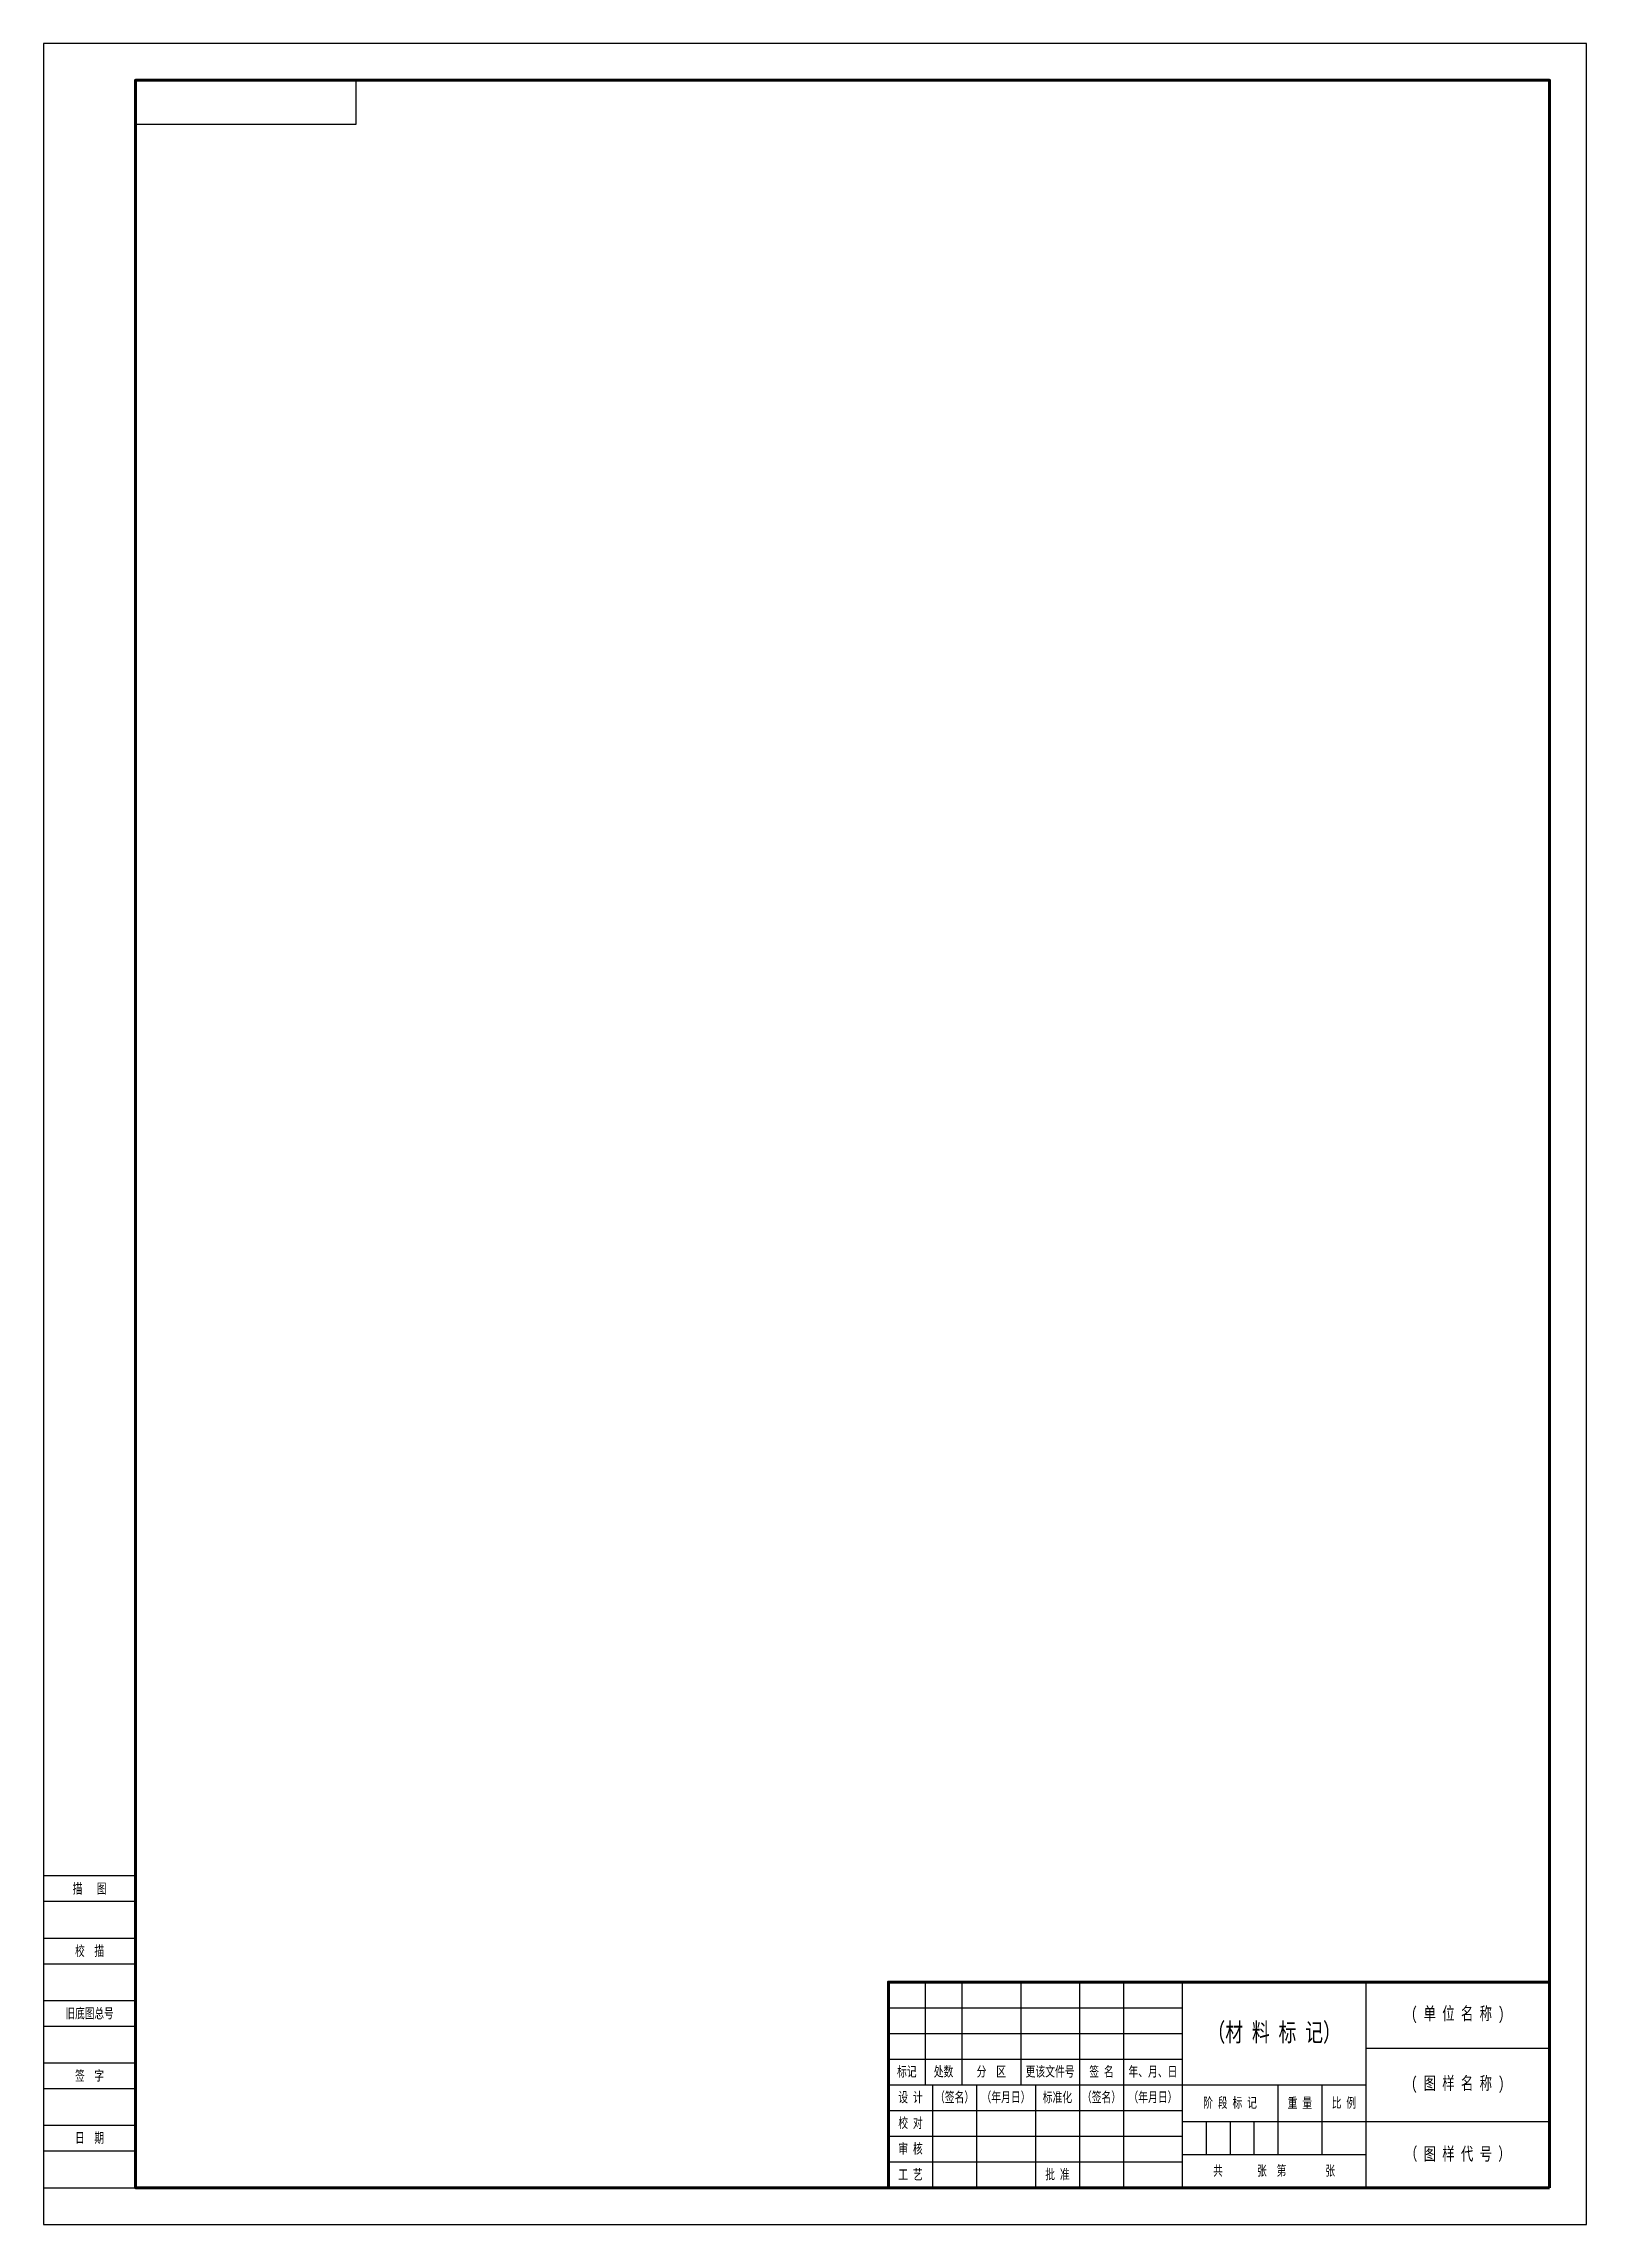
# Model space of a CAD drawing. Header units: millimetres. Extents: x -242 to 4956, y 0 to 6520.
# Drawn here: x 1239 to 1659, y 2478 to 3072 of the extents above; entities that cross this region are included whole.
import ezdxf
from ezdxf.enums import TextEntityAlignment as Align

# ---------------------------------------------------------------- set-up
doc = ezdxf.new("R2010")
doc.units = ezdxf.units.MM
doc.styles.add('样式 1', font='', dxfattribs={"width": 0.71})
doc.styles.get('样式 1').set_extended_font_data('SimSun')

msp = doc.modelspace()

# ---------------------------------------------------------------- texts
at = {"style": '样式 1', "width": 0.7}
for s, p in [('描   图', (1251.5, 2569.5)), ('校  描', (1251.5, 2552.5)), ('旧底图总号', (1251.5, 2535.5)), ('签  字', (1251.5, 2518.5)), ('日  期', (1251.51, 2501.6))]:
    msp.add_text(s, height=2.75, dxfattribs=at).set_placement(p, align=Align.MIDDLE_CENTER)
at = {"attachment_point": 5, "style": '样式 1'}
for s, width, insert, char_height in [('( 单 位 名 称 )', 50, (1624, 2535), 3.5), ('（材 料 标 记）', 55.8227, (1574, 2530), 5), ('标记', 10, (1474, 2519.5), 2.75), ('{\\fFangSong_GB2312|b0|i0|c134|p49;处数}', 10, (1484, 2519.5), 2.75), ('分  区', 16, (1497, 2519.5), 2.75), ('更该文件号', 18.9744, (1513, 2519.5), 2.75), ('年、月、日', 16, (1541, 2519.5), 2.75), ('( 图 样 名 称 )', 50, (1624, 2516), 3.5), ('设 计', 12, (1475, 2512.5), 2.75), ('（签名）', 12, (1487, 2512.5), 2.75), ('（年月日）', 16, (1501, 2512.5), 2.75), ('标准化', 12, (1515, 2512.5), 2.75), ('（签名）', 12, (1527, 2512.5), 2.75), ('（年月日）', 16, (1541, 2512.5), 2.75), ('阶 段 标 记', 26, (1562, 2511), 2.75), ('重 量', 12, (1581, 2511), 2.75), ('比 例', 12, (1593, 2511), 2.75), ('校 对', 12, (1475, 2505.5), 2.75), ('审 核', 12, (1475, 2498.5), 2.75), ('（ 图 样 代 号 ）', 50, (1624, 2497), 3.5), ('工 艺', 12, (1475, 2491.5), 2.75), ('批 准', 12, (1515, 2491.5), 2.75), ('共       张  第        张', 50, (1574, 2492.5), 2.75)]:
    msp.add_mtext_dynamic_manual_height_columns(s, width=width, gutter_width=12.5, heights=[0], dxfattribs=dict(at, insert=insert, char_height=char_height))
at = {"insert": (1527, 2519.5), "char_height": 2.75, "attachment_point": 5, "style": '样式 1'}
msp.add_mtext_dynamic_auto_height_columns('签 名', width=12, gutter_width=12.5, height=7, count=1, dxfattribs=at)

# ---------------------------------------------------------------- linework, layer by layer
for p, q in [((1239, 2573), (1264, 2573)), ((1239, 2566), (1264, 2566)), ((1239, 2556), (1264, 2556)), ((1239, 2549), (1264, 2549)), ((1479, 2544), (1479, 2516)), ((1489, 2544), (1489, 2516)), ((1505, 2544), (1505, 2516)), ((1521, 2544), (1521, 2488)), ((1533, 2544), (1533, 2488)), ((1549, 2544), (1549, 2488)), ((1599, 2544), (1599, 2488)), ((1239, 2539), (1264, 2539)), ((1469, 2537), (1549, 2537)), ((1239, 2532), (1264, 2532)), ((1469, 2530), (1549, 2530)), ((1599, 2526), (1649, 2526)), ((1239, 2522), (1264, 2522)), ((1469, 2523), (1549, 2523)), ((1239, 2515), (1264, 2515)), ((1469, 2516), (1599, 2516)), ((1481, 2516), (1481, 2488)), ((1493, 2516), (1493, 2488)), ((1509, 2516), (1509, 2488)), ((1575, 2516), (1575, 2497)), ((1587, 2516), (1587, 2497)), ((1469, 2509), (1549, 2509)), ((1239, 2505), (1264, 2505)), ((1469, 2502), (1549, 2502)), ((1549, 2506), (1649, 2506)), ((1555.5, 2506), (1555.5, 2497)), ((1562, 2506), (1562, 2497)), ((1568.5, 2506), (1568.5, 2497)), ((1239, 2498), (1264, 2498)), ((1469, 2495), (1549, 2495)), ((1549, 2497), (1599, 2497)), ((1239, 2488), (1264, 2488))]:
    msp.add_line(p, q)
for points in [[(1659, 2478), (1659, 3072), (1239, 3072), (1239, 2478)], [(1324, 3050), (1264, 3050), (1264, 3062), (1324, 3062)]]:
    msp.add_lwpolyline(points, close=True)
at = {"lineweight": 70}
for points in [[(1649, 2488), (1649, 3062), (1264, 3062), (1264, 2488)], [(1649, 2488), (1469, 2488), (1469, 2544), (1649, 2544)]]:
    msp.add_lwpolyline(points, close=True, dxfattribs=at)

msp.set_redraw_order([(e.dxf.handle, doc.entitydb.next_handle()) for e in msp.query("TEXT MTEXT ATTDEF DIMENSION ARC_DIMENSION")])  # texts and dimensions are drawn at this point

doc.saveas('drawing.dxf')
